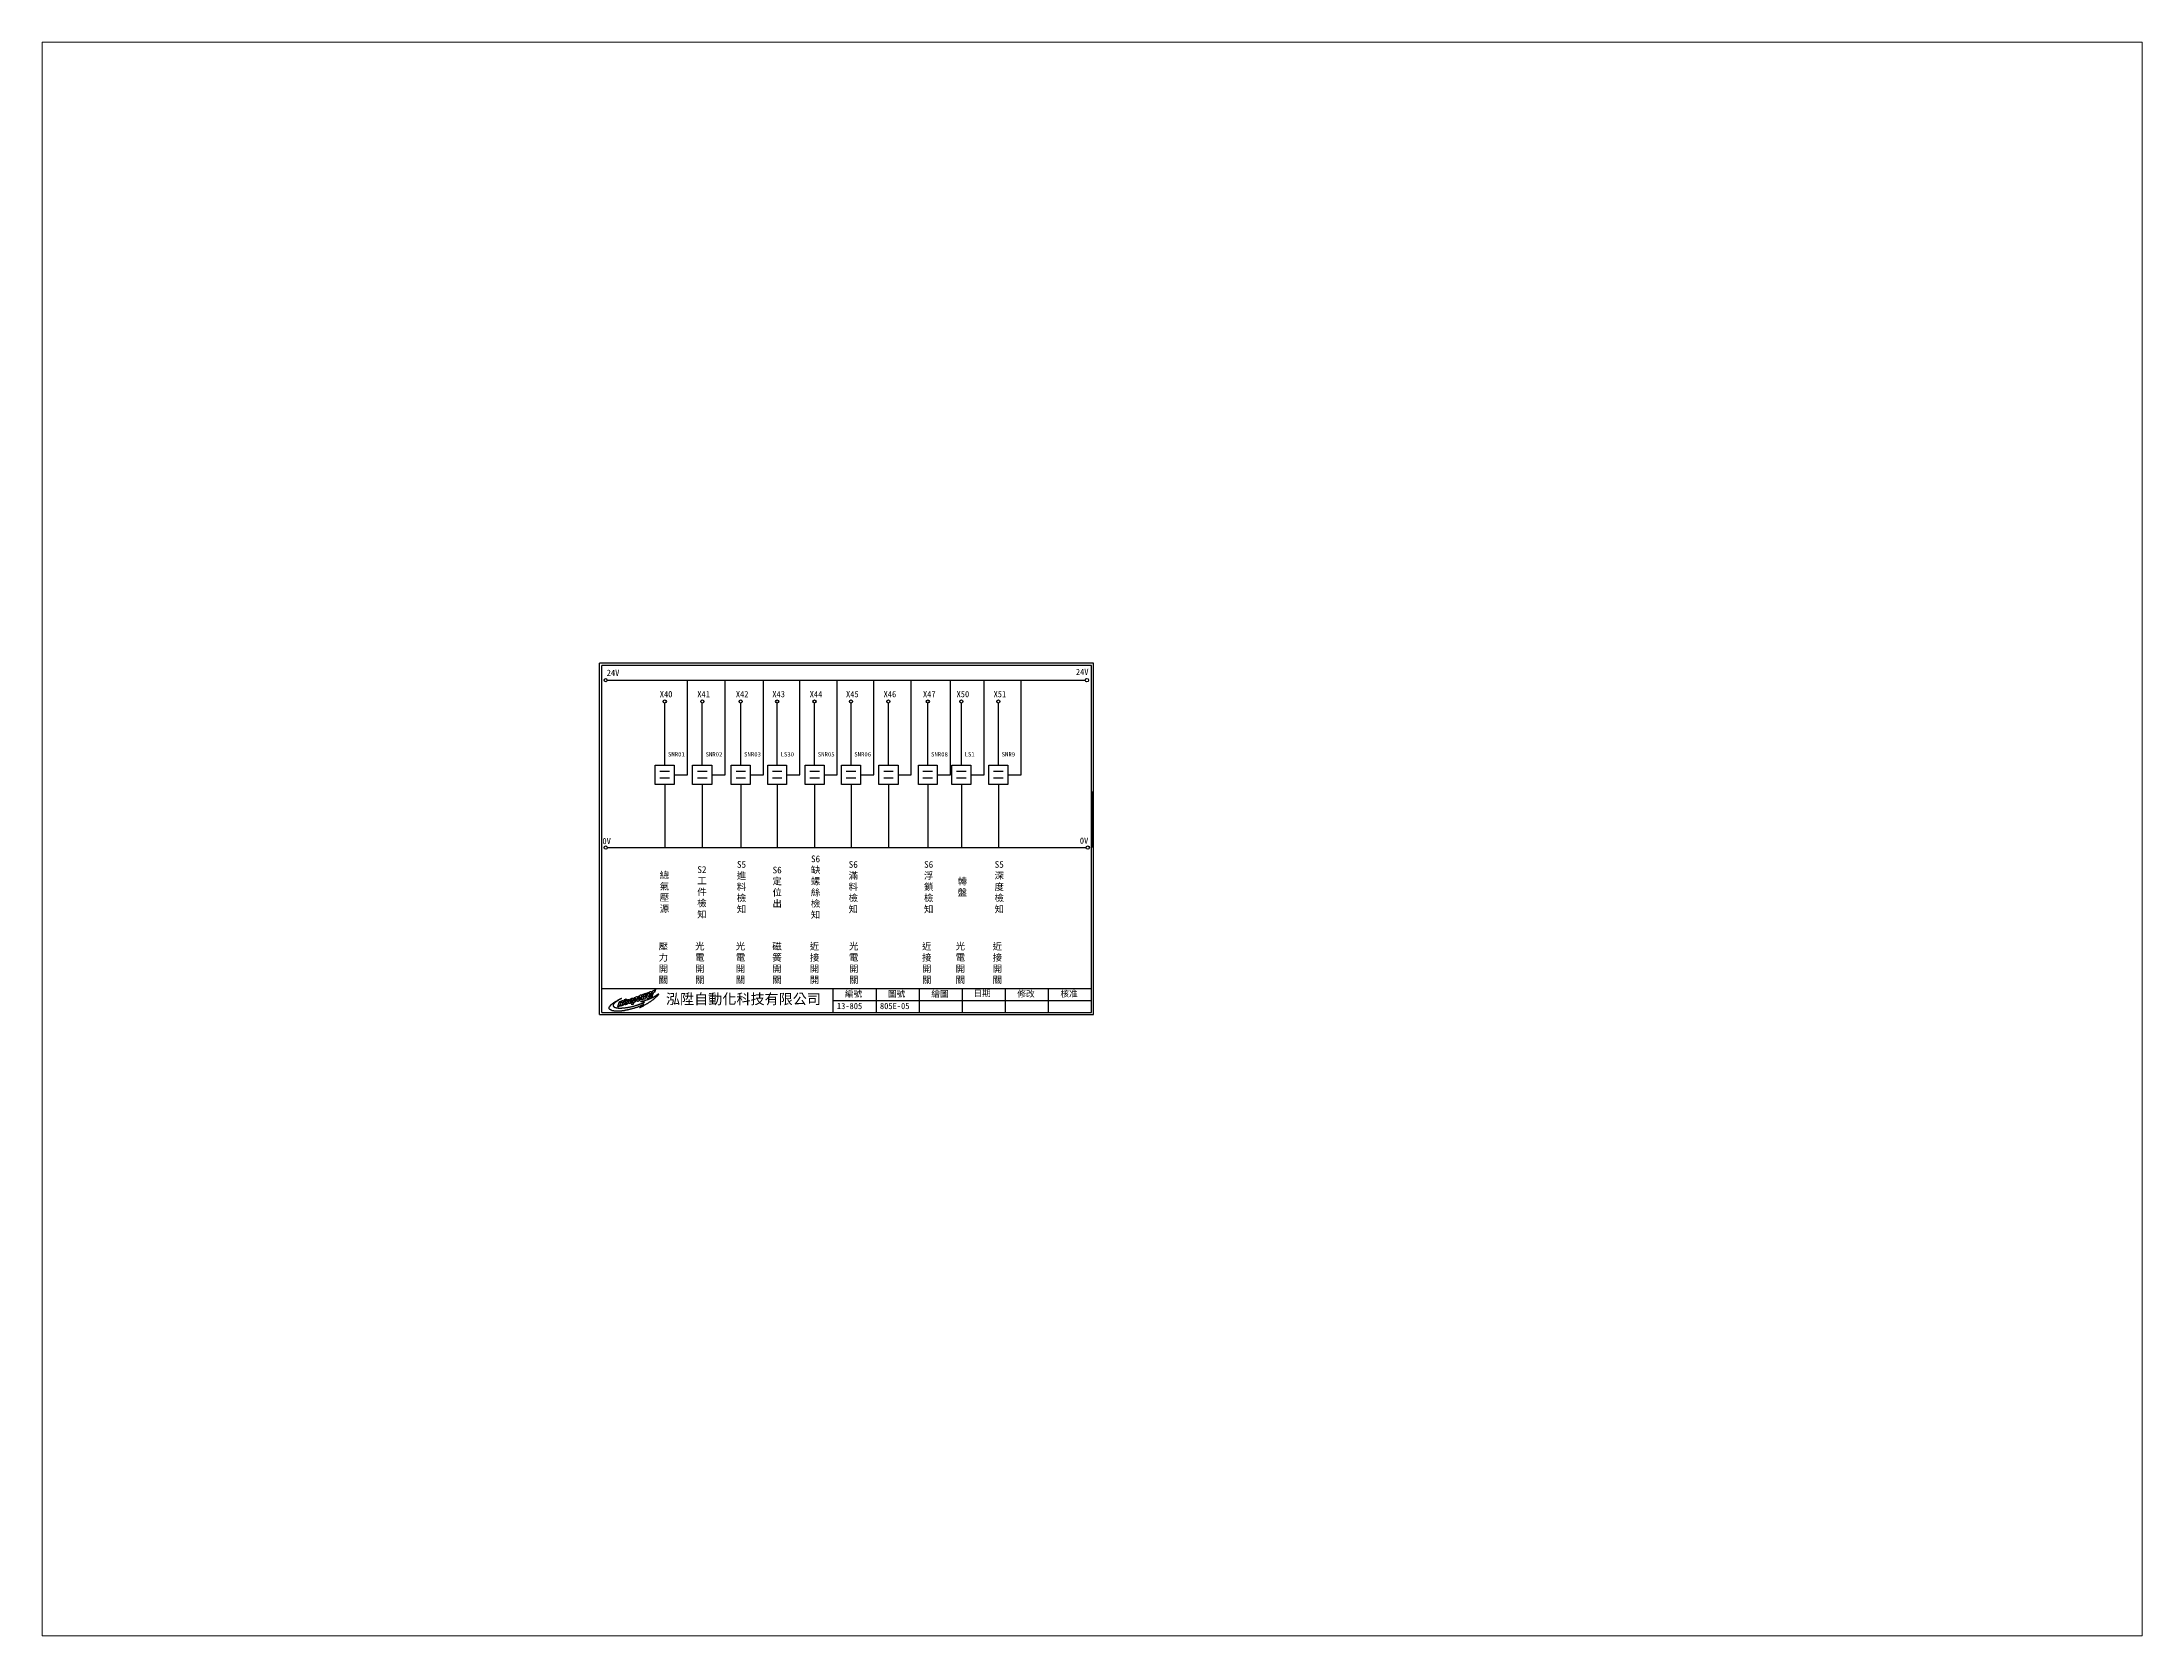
# Paper-space layout '配置1' of a CAD drawing. Extents: x 26 to 231, y 20 to 176.
# The model-space entities are those that its viewports show. They can reach past a viewport. Long polylines and large blocks are cut down to what shows.
import ezdxf

# ---------------------------------------------------------------- set-up
doc = ezdxf.new("R2010")
doc.units = 0
doc.layers.get('0').update_dxf_attribs({"linetype": 'CONTINUOUS'})
for name, color, linetype in [('圖框層', 7, 'CONTINUOUS'), ('標尺寸層', 3, 'CONTINUOUS'), ('輪廓線層', 7, 'CONTINUOUS')]:
    doc.layers.add(name, color=color, linetype=linetype)
doc.styles.add('CNS', font='romanc.shx', dxfattribs={"bigfont": 'chineset.shx'})
doc.styles.add('STSL', font='kaiu.ttf')

psp = doc.layouts.new('配置1')

msp = doc.modelspace()

# ---------------------------------------------------------------- texts
at = {"layer": '圖框層', "color": 4, "style": 'STSL'}
for s, height, p in [('24V', 3.6, (329.5, 199.7)), ('24V', 3.6, (602, 200.2)), ('X40', 3.6, (360.3, 187.3)), ('X41', 3.6, (382.1, 187.3)), ('X42', 3.6, (404.5, 187.3)), ('X43', 3.6, (425.7, 187.3)), ('X44', 3.6, (447.4, 187.3)), ('X45', 3.6, (468.5, 187.3)), ('X46', 3.6, (490.3, 187.3)), ('X47', 3.6, (513.2, 187.3)), ('X50', 3.6, (532.7, 187.3)), ('X51', 3.6, (554.2, 187.3)), ('SNR01', 2.5, (365.1, 152.9)), ('SNR02', 2.5, (386.9, 152.9)), ('SNR03', 2.5, (409.3, 152.9)), ('LS30', 2.5, (430.5, 152.9)), ('SNR05', 2.5, (452.1, 152.9)), ('SNR06', 2.5, (473.3, 152.9)), ('SNR08', 2.5, (517.9, 152.9)), ('LS1', 2.5, (537.4, 152.9)), ('SNR9', 2.5, (558.9, 152.9)), ('0V', 3.6, (327, 102)), ('0V', 3.6, (604.3, 102.2)), ('泓陞自動化科技有限公司', 6, (363.9, 9.1)), ('編號', 3.6, (467.8, 13.3)), ('圖號', 3.6, (492.8, 13.3)), ('繪圖', 3.6, (518, 13.3)), ('日期', 3.6, (542.5, 13.6)), ('修改', 3.6, (568, 13.3)), ('核准', 3.6, (593, 13.3)), ('13-805', 3.6, (463.2, 6.2)), ('805E-05', 3.6, (488.2, 6.2))]:
    msp.add_text(s, height=height, dxfattribs=at).set_placement(p)
at = {"layer": '標尺寸層', "color": 7, "char_height": 3.9, "width": 4.961, "attachment_point": 5, "style": 'CNS'}
for s, insert in [('{\\fDFKai-SB|b0|i0|c136|p65;總氣壓源}', (363, 74)), ('{\\fDFKai-SB|b0|i0|c136|p65;S2\\P工件檢知}', (384.8, 74)), ('{\\fDFKai-SB|b0|i0|c136|p65;S5進料檢知}', (407.8, 77)), ('{\\fDFKai-SB|b0|i0|c136|p65;S6定位出}', (428.5, 77)), ('{\\fDFKai-SB|b0|i0|c136|p65;S6缺螺絲檢知}', (450.8, 77)), ('{\\fDFKai-SB|b0|i0|c136|p65;S6滿料檢知}', (472.7, 77)), ('{\\fDFKai-SB|b0|i0|c136|p65;S6浮鎖檢知}', (516.5, 77)), ('{\\fDFKai-SB|b0|i0|c136|p65;S5深度檢知}', (557.5, 77)), ('{\\fDFKai-SB|b0|i0|c136|p65;轉盤}', (536, 77)), ('{\\fDFKai-SB|b0|i0|c136|p65;壓力開關}', (362.4, 32.7)), ('{\\fDFKai-SB|b0|i0|c136|p65;光電開關}', (383.6, 32.7)), ('{\\fDFKai-SB|b0|i0|c136|p65;光電開關}', (407.2, 32.7)), ('{\\fDFKai-SB|b0|i0|c136|p65;磁簧開關}', (428.4, 32.7)), ('{\\fDFKai-SB|b0|i0|c136|p65;近接開開}', (450.2, 32.7)), ('{\\fDFKai-SB|b0|i0|c136|p65;光電開關}', (473, 32.7)), ('{\\fDFKai-SB|b0|i0|c136|p65;近接開關}', (515.4, 32.7)), ('{\\fDFKai-SB|b0|i0|c136|p65;光電開關}', (534.9, 32.7)), ('{\\fDFKai-SB|b0|i0|c136|p65;近接開關}', (556.4, 32.7))]:
    msp.add_mtext(s, dxfattribs=dict(at, insert=insert))

# ---------------------------------------------------------------- linework, layer by layer
for p, q in [((376.4, 142.3), (376.4, 197.2)), ((398.2, 142.3), (398.2, 197.2)), ((420.5, 142.3), (420.5, 197.2)), ((441.7, 142.3), (441.7, 197.2)), ((463.4, 142.3), (463.4, 197.2)), ((484.6, 142.3), (484.6, 197.2)), ((506.4, 142.3), (506.4, 197.2)), ((529.2, 142.3), (529.2, 197.2)), ((548.7, 142.3), (548.7, 197.2)), ((570.2, 142.3), (570.2, 197.2)), ((363.2, 147.9), (363.2, 183.9)), ((385, 147.9), (385, 183.9)), ((407.3, 147.9), (407.3, 183.9)), ((428.5, 147.9), (428.5, 183.9)), ((450.2, 147.9), (450.2, 183.9)), ((471.4, 147.9), (471.4, 183.9)), ((493.1, 147.9), (493.1, 183.9)), ((516, 147.9), (516, 183.9)), ((535.5, 147.9), (535.5, 183.9)), ((557, 147.9), (557, 183.9)), ((363.2, 136.7), (363.2, 100)), ((368.7, 142.3), (376.4, 142.3)), ((385, 136.7), (385, 100)), ((390.5, 142.3), (398.2, 142.3)), ((407.3, 136.7), (407.3, 100)), ((412.8, 142.3), (420.5, 142.3)), ((428.5, 136.7), (428.5, 100)), ((434, 142.3), (441.7, 142.3)), ((450.2, 136.7), (450.2, 100)), ((455.7, 142.3), (463.4, 142.3)), ((471.4, 136.7), (471.4, 100)), ((476.9, 142.3), (484.6, 142.3)), ((493.1, 136.7), (493.1, 100)), ((498.7, 142.3), (506.4, 142.3)), ((516, 136.7), (516, 100)), ((521.5, 142.3), (529.2, 142.3)), ((535.5, 136.7), (535.5, 100)), ((541, 142.3), (548.7, 142.3)), ((557, 136.7), (557, 100)), ((562.5, 142.3), (570.2, 142.3))]:
    msp.add_line(p, q)
for points in [[(357.7, 147.9), (368.7, 147.9), (368.7, 136.7), (357.7, 136.7)], [(379.4, 147.9), (390.5, 147.9), (390.5, 136.7), (379.4, 136.7)], [(401.8, 147.9), (412.8, 147.9), (412.8, 136.7), (401.8, 136.7)], [(423, 147.9), (434, 147.9), (434, 136.7), (423, 136.7)], [(444.7, 147.9), (455.7, 147.9), (455.7, 136.7), (444.7, 136.7)], [(465.8, 147.9), (476.9, 147.9), (476.9, 136.7), (465.8, 136.7)], [(487.6, 147.9), (498.7, 147.9), (498.7, 136.7), (487.6, 136.7)], [(510.5, 147.9), (521.5, 147.9), (521.5, 136.7), (510.5, 136.7)], [(530, 147.9), (541, 147.9), (541, 136.7), (530, 136.7)], [(551.5, 147.9), (562.5, 147.9), (562.5, 136.7), (551.5, 136.7)]]:
    msp.add_lwpolyline(points, close=True)
for centre in [(608.4, 197.2), (608.9, 100)]:
    msp.add_circle(centre, 1)
at = {"layer": '圖框層', "color": 7}
for p, q in [((612.3, 207), (325.3, 207)), ((325.3, 3), (325.3, 207)), ((611.1, 205.7), (326.6, 205.7)), ((326.6, 4.2), (326.6, 205.7)), ((611.1, 4.2), (611.1, 205.7)), ((612.3, 3), (612.3, 207)), ((326.6, 18.2), (611.1, 18.2)), ((461.1, 4.2), (461.1, 18.2)), ((486.1, 4.2), (486.1, 18.2)), ((511.1, 4.2), (511.1, 18.2)), ((536.1, 4.2), (536.1, 18.2)), ((561.1, 4.2), (561.1, 18.2)), ((586.1, 4.2), (586.1, 18.2)), ((325.3, 3), (612.3, 3)), ((326.6, 4.2), (611.1, 4.2)), ((461.1, 11.2), (611.1, 11.2))]:
    msp.add_line(p, q, dxfattribs=at)
at = {"layer": '標尺寸層', "color": 7}
for p, q in [((329.8, 197.2), (607.4, 197.2)), ((360.4, 144.3), (366, 144.3)), ((360.4, 140.4), (366, 140.4)), ((382.2, 144.3), (387.8, 144.3)), ((382.2, 140.4), (387.8, 140.4)), ((404.6, 144.3), (410.1, 144.3)), ((404.6, 140.4), (410.1, 140.4)), ((425.7, 144.3), (431.3, 144.3)), ((425.7, 140.4), (431.3, 140.4)), ((447.4, 144.3), (453, 144.3)), ((447.4, 140.4), (453, 140.4)), ((468.6, 144.3), (474.2, 144.3)), ((468.6, 140.4), (474.2, 140.4)), ((490.4, 144.3), (495.9, 144.3)), ((490.4, 140.4), (495.9, 140.4)), ((513.2, 144.3), (518.8, 144.3)), ((513.2, 140.4), (518.8, 140.4)), ((532.7, 144.3), (538.3, 144.3)), ((532.7, 140.4), (538.3, 140.4)), ((554.2, 144.3), (559.8, 144.3)), ((554.2, 140.4), (559.8, 140.4)), ((611.6, 132.5), (611.6, 100)), ((330.1, 100), (607.9, 100))]:
    msp.add_line(p, q, dxfattribs=at)
for centre in [(328.9, 197.2), (363.2, 184.8), (385, 184.8), (407.3, 184.8), (428.5, 184.8), (450.2, 184.8), (471.4, 184.8), (493.1, 184.8), (516, 184.8), (535.5, 184.8), (557, 184.8), (328.9, 100)]:
    msp.add_circle(centre, 0.92, dxfattribs=at)
at = {"layer": '輪廓線層', "color": 1}
msp.add_lwpolyline([(349.9, 8.4), (349.6, 8.3), (349.4, 8.2), (349.1, 8.1), (348.7, 7.9), (348.4, 7.8), (348.1, 7.7), (347.8, 7.5), (347.5, 7.4), (347.3, 7.3), (347.1, 7.2), (346.8, 7.2), (346.6, 7.1), (346.4, 7), (346.2, 6.9), (346, 6.9), (345.7, 6.8), (345.5, 6.7), (345.2, 6.6), (344.9, 6.6), (344.6, 6.5), (344.3, 6.4), (344, 6.3), (343.7, 6.2), (343.5, 6.2), (343.2, 6.1), (343, 6), (342.8, 6), (342.5, 5.9), (342.3, 5.9), (342.1, 5.8), (341.9, 5.8), (341.7, 5.7), (341.5, 5.7), (341.4, 5.6), (341.2, 5.6), (341, 5.6), (340.8, 5.5), (340.6, 5.5), (340.4, 5.5), (340.3, 5.4), (340.1, 5.4), (339.9, 5.4), (339.7, 5.3), (339.5, 5.3), (339.4, 5.3), (339.2, 5.3), (339, 5.2), (338.8, 5.2), (338.7, 5.2), (338.5, 5.2), (338.4, 5.2), (338.2, 5.2), (338.1, 5.1), (337.9, 5.1), (337.7, 5.1), (337.6, 5.1), (337.4, 5.1), (337.2, 5.1), (337.1, 5.1), (336.9, 5.1), (336.7, 5), (336.5, 5), (336.4, 5), (336.2, 5), (336, 5), (335.9, 5), (335.7, 5), (335.6, 5), (335.4, 5), (335.3, 5), (335.2, 5), (335, 5), (334.9, 5), (334.8, 5), (334.7, 5), (334.6, 5.1), (334.4, 5.1), (334.3, 5.1), (334.2, 5.1), (334.1, 5.1), (334, 5.1), (333.9, 5.1), (333.7, 5.1), (333.6, 5.2), (333.5, 5.2), (333.3, 5.2), (333.2, 5.2), (333.1, 5.2), (332.9, 5.3), (332.8, 5.3), (332.6, 5.3), (332.5, 5.4), (332.4, 5.4), (332.2, 5.5), (332.1, 5.5), (332, 5.6), (331.9, 5.6), (331.8, 5.7), (331.7, 5.7), (331.6, 5.7), (331.5, 5.8), (331.5, 5.8), (331.4, 5.9), (331.4, 5.9), (331.3, 6), (331.3, 6), (331.2, 6.1), (331.2, 6.1), (331.2, 6.1), (331.1, 6.2), (331.1, 6.2), (331.1, 6.2), (331.1, 6.3), (331.1, 6.3), (331, 6.3), (331, 6.4), (331, 6.4), (331, 6.4), (331, 6.5), (331, 6.5), (331, 6.5), (331, 6.6), (331, 6.6), (331, 6.6), (331, 6.7), (331, 6.7), (331, 6.7), (331, 6.8), (331, 6.8), (331, 6.9), (330.9, 6.9), (330.9, 6.9), (330.9, 7), (330.9, 7), (330.9, 7), (330.9, 7.1), (330.9, 7.1), (330.9, 7.2), (331, 7.2), (331, 7.2), (331, 7.3), (331, 7.3), (331, 7.4), (331, 7.4), (331.1, 7.5), (331.1, 7.5), (331.2, 7.6), (331.2, 7.7), (331.2, 7.8), (331.3, 7.8), (331.4, 7.9), (331.4, 8), (331.5, 8.1), (331.6, 8.2), (331.6, 8.3), (331.7, 8.4), (331.8, 8.5), (331.9, 8.6), (332, 8.7), (332.1, 8.8), (332.2, 8.9), (332.3, 9), (332.4, 9.1), (332.6, 9.2), (332.7, 9.3), (332.8, 9.4), (333, 9.5), (333.1, 9.6), (333.2, 9.7), (333.4, 9.8), (333.5, 9.9), (333.6, 10), (333.8, 10.1), (333.9, 10.2), (334, 10.3), (334.2, 10.4), (334.3, 10.4), (334.4, 10.5), (334.5, 10.6), (334.6, 10.7), (334.7, 10.7), (334.9, 10.8), (335, 10.8), (335.1, 10.9), (335.2, 11), (335.3, 11), (335.4, 11.1), (335.5, 11.1), (335.6, 11.2), (335.8, 11.3), (335.9, 11.4), (336.1, 11.5), (336.3, 11.6), (336.5, 11.7), (336.7, 11.8), (336.9, 11.9), (337.1, 12), (337.3, 12.1), (337.4, 12.2), (337.6, 12.2), (337.7, 12.3), (337.8, 12.3), (337.9, 12.4), (337.9, 12.4), (338, 12.4), (338, 12.4), (338, 12.4), (338, 12.3), (337.9, 12.3), (337.9, 12.3), (337.8, 12.2), (337.8, 12.2), (337.7, 12.2), (337.6, 12.1), (337.5, 12.1), (337.4, 12), (337.3, 11.9), (337.2, 11.9), (337.1, 11.8), (336.9, 11.8), (336.8, 11.7), (336.7, 11.6), (336.6, 11.5), (336.4, 11.5), (336.3, 11.4), (336.2, 11.3), (336.1, 11.2), (335.9, 11.2), (335.8, 11.1), (335.7, 11), (335.5, 10.9), (335.4, 10.8), (335.3, 10.7), (335.2, 10.7), (335.1, 10.6), (334.9, 10.5), (334.8, 10.4), (334.7, 10.3), (334.6, 10.3), (334.5, 10.2), (334.4, 10.1), (334.3, 10), (334.2, 9.9), (334.1, 9.8), (334, 9.7), (333.9, 9.6), (333.9, 9.6), (333.8, 9.5), (333.7, 9.4), (333.7, 9.3), (333.6, 9.3), (333.6, 9.2), (333.5, 9.1), (333.5, 9.1), (333.4, 9), (333.4, 8.9), (333.4, 8.9), (333.4, 8.8), (333.3, 8.8), (333.3, 8.7), (333.3, 8.6), (333.3, 8.6), (333.3, 8.5), (333.3, 8.5), (333.3, 8.4), (333.3, 8.4), (333.3, 8.3), (333.3, 8.3), (333.3, 8.2), (333.3, 8.2), (333.3, 8.2), (333.3, 8.1), (333.3, 8.1), (333.3, 8), (333.3, 8), (333.3, 8), (333.4, 7.9), (333.4, 7.9), (333.4, 7.9), (333.4, 7.8), (333.4, 7.8), (333.5, 7.8), (333.5, 7.7), (333.5, 7.7), (333.6, 7.7), (333.6, 7.6), (333.6, 7.6), (333.7, 7.6), (333.7, 7.5), (333.8, 7.5), (333.8, 7.5), (333.9, 7.5), (333.9, 7.4), (334, 7.4), (334, 7.4), (334.1, 7.3), (334.2, 7.3), (334.2, 7.3), (334.3, 7.2), (334.4, 7.2), (334.4, 7.2), (334.5, 7.2), (334.6, 7.1), (334.7, 7.1), (334.7, 7.1), (334.8, 7.1), (334.9, 7), (335, 7), (335, 7), (335.1, 7), (335.2, 7), (335.3, 7), (335.4, 6.9), (335.5, 6.9), (335.6, 6.9), (335.7, 6.9), (335.8, 6.9), (336, 6.9), (336.1, 6.9), (336.2, 6.8), (336.4, 6.8), (336.5, 6.8), (336.6, 6.8), (336.8, 6.8), (336.9, 6.8), (337.1, 6.8), (337.2, 6.8), (337.4, 6.8), (337.6, 6.8), (337.8, 6.8), (338, 6.8), (338.2, 6.8), (338.4, 6.9), (338.5, 6.9), (338.7, 6.9), (338.9, 6.9), (339.1, 6.9), (339.3, 6.9), (339.5, 6.9), (339.6, 7), (339.8, 7), (340, 7), (340.1, 7), (340.3, 7), (340.5, 7.1), (340.6, 7.1), (340.8, 7.1), (341, 7.1), (341.2, 7.2), (341.4, 7.2), (341.6, 7.2), (341.8, 7.2), (342, 7.3), (342.3, 7.3), (342.5, 7.4), (342.8, 7.4), (343.1, 7.5), (343.4, 7.5), (343.7, 7.6), (344, 7.7), (344.2, 7.7), (344.5, 7.8), (344.8, 7.9), (345.1, 8), (345.3, 8), (345.6, 8.1), (345.8, 8.2), (346.1, 8.2), (346.3, 8.3), (346.5, 8.4), (346.7, 8.4), (346.9, 8.5), (347.1, 8.5), (347.3, 8.6), (347.4, 8.6), (347.5, 8.7), (347.7, 8.7), (347.8, 8.8), (347.9, 8.8), (348, 8.8), (348.1, 8.9), (348.2, 8.9), (348.3, 9), (348.5, 9), (348.6, 9.1), (348.8, 9.1), (348.9, 9.2), (349.1, 9.2), (349.3, 9.3), (349.4, 9.4), (349.6, 9.4), (349.8, 9.5), (349.9, 9.6), (350, 9.6), (350.2, 9.6), (350.3, 9.7), (350.4, 9.7), (350.5, 9.8), (350.6, 9.8), (350.7, 9.9), (350.8, 9.9), (350.9, 9.9), (351, 10), (351.1, 10), (351.2, 10.1), (351.3, 10.1), (351.3, 10.1), (351.4, 10.2), (351.4, 10.2), (351.4, 10.2), (351.3, 10.2), (351.3, 10.2), (351.2, 10.2), (351.2, 10.3), (351.1, 10.3), (351, 10.3), (351, 10.3), (350.9, 10.3), (350.8, 10.3), (350.7, 10.3), (350.6, 10.3), (350.5, 10.3), (350.5, 10.3), (350.4, 10.4), (350.3, 10.4), (350.2, 10.4), (350.1, 10.4), (350, 10.4), (349.9, 10.4), (349.8, 10.4), (349.7, 10.4), (349.7, 10.4), (349.6, 10.4), (349.5, 10.5), (349.5, 10.5), (349.4, 10.5), (349.4, 10.5), (349.4, 10.5), (349.4, 10.5), (349.4, 10.5), (349.4, 10.5), (349.4, 10.6), (349.4, 10.6), (349.5, 10.6), (349.6, 10.6), (349.6, 10.6), (349.7, 10.7), (349.8, 10.7), (350, 10.7), (350.1, 10.8), (350.2, 10.8), (350.4, 10.8), (350.5, 10.9), (350.7, 10.9), (350.9, 11), (351, 11), (351.2, 11.1), (351.4, 11.1), (351.6, 11.2), (351.8, 11.2), (351.9, 11.3), (352.1, 11.4), (352.3, 11.4), (352.5, 11.5), (352.7, 11.5), (352.9, 11.6), (353.1, 11.7), (353.3, 11.7), (353.5, 11.8), (353.7, 11.9), (353.9, 12), (354.1, 12), (354.4, 12.1), (354.6, 12.3), (354.9, 12.4), (355.1, 12.5), (355.4, 12.6), (355.6, 12.7), (355.9, 12.8), (356.1, 12.9), (356.4, 13.1), (356.6, 13.2), (356.8, 13.3), (357, 13.4), (357.1, 13.5), (357.3, 13.6), (357.5, 13.7), (357.6, 13.8), (357.8, 13.9), (358, 14), (358.1, 14.1), (358.3, 14.2), (358.5, 14.3), (358.6, 14.4), (358.8, 14.5), (358.9, 14.6), (359, 14.7), (359.2, 14.8), (359.3, 14.9), (359.4, 15), (359.5, 15), (359.6, 15.1), (359.6, 15.1), (359.7, 15.1), (359.7, 15.1), (359.7, 15.1), (359.7, 15.1), (359.7, 15), (359.6, 14.9), (359.6, 14.9), (359.5, 14.8), (359.5, 14.7), (359.4, 14.6), (359.4, 14.6), (359.3, 14.5), (359.3, 14.4), (359.2, 14.4), (359.2, 14.3), (359.1, 14.2), (359.1, 14.2), (359, 14.1), (358.9, 14), (358.9, 13.9), (358.8, 13.9), (358.7, 13.8), (358.6, 13.7), (358.6, 13.6), (358.5, 13.5), (358.4, 13.4), (358.2, 13.3), (358.1, 13.2), (358, 13), (357.9, 12.9), (357.7, 12.8), (357.6, 12.7), (357.4, 12.5), (357.3, 12.4), (357.1, 12.2), (356.9, 12.1), (356.8, 12), (356.6, 11.8), (356.4, 11.7), (356.2, 11.5), (356, 11.3), (355.7, 11.2), (355.5, 11), (355.3, 10.9), (355, 10.7), (354.8, 10.5), (354.5, 10.3), (354.2, 10.2), (354, 10), (353.7, 9.8), (353.5, 9.7), (353.2, 9.5), (352.9, 9.3), (352.7, 9.2), (352.4, 9), (352.2, 8.9), (351.9, 8.7), (351.6, 8.6), (351.4, 8.4), (351.1, 8.3), (350.8, 8.1), (350.6, 8), (350.4, 7.8), (350.1, 7.7), (349.9, 7.6), (349.7, 7.5), (349.6, 7.4), (349.4, 7.3), (349.3, 7.3), (349.2, 7.2), (349, 7.1), (348.9, 7.1), (348.8, 7), (348.8, 7), (348.7, 7), (348.6, 6.9), (348.6, 6.9), (348.5, 6.9), (348.5, 6.9), (348.5, 6.9), (348.5, 6.9), (348.5, 6.9), (348.5, 7), (348.6, 7), (348.7, 7.1), (348.8, 7.2), (348.9, 7.2), (349, 7.3), (349.1, 7.4), (349.3, 7.5), (349.4, 7.7), (349.6, 7.8), (349.7, 7.9), (349.9, 8), (350.1, 8.1), (350.2, 8.3), (350.4, 8.4), (350.5, 8.5), (350.6, 8.6), (350.8, 8.7), (350.9, 8.7), (350.9, 8.8), (351, 8.9), (351, 8.9), (351, 8.9), (351, 8.9), (350.9, 8.9), (350.8, 8.8), (350.7, 8.8), (350.6, 8.7), (350.4, 8.6), (350.2, 8.5)], close=True, dxfattribs=at)
at = {"layer": '輪廓線層', "color": 116}
for points in [[(343.1, 10.4), (343.1, 10.3), (343.1, 10.3), (343.1, 10.3), (343.1, 10.3), (343.1, 10.3), (343.1, 10.3), (343.1, 10.3), (343.1, 10.2), (343.1, 10.2), (343.1, 10.2), (343.1, 10.2), (343.2, 10.2), (343.2, 10.2), (343.2, 10.2), (343.2, 10.2), (343.2, 10.2), (343.2, 10.2), (343.3, 10.2), (343.3, 10.2), (343.3, 10.2), (343.3, 10.2), (343.3, 10.2), (343.4, 10.2), (343.4, 10.2), (343.4, 10.3), (343.4, 10.3), (343.5, 10.3), (343.5, 10.3), (343.5, 10.3), (343.5, 10.3), (343.5, 10.3), (343.5, 10.3), (343.6, 10.4), (343.6, 10.4), (343.6, 10.4), (343.6, 10.4), (343.6, 10.4), (343.6, 10.4), (343.6, 10.5), (343.7, 10.5), (343.7, 10.5), (343.7, 10.5), (343.7, 10.5), (343.7, 10.5), (343.7, 10.5), (343.7, 10.5), (343.8, 10.5), (343.8, 10.5), (343.9, 10.6), (343.9, 10.6), (344, 10.6), (344, 10.6), (344.1, 10.6), (344.2, 10.6), (344.2, 10.6), (344.3, 10.6), (344.3, 10.6), (344.3, 10.6), (344.3, 10.6), (344.3, 10.6), (344.3, 10.6), (344.3, 10.6), (344.3, 10.5), (344.3, 10.5), (344.3, 10.5), (344.3, 10.5), (344.2, 10.4), (344.2, 10.4), (344.2, 10.4), (344.2, 10.4), (344.2, 10.3), (344.2, 10.3), (344.1, 10.3), (344.1, 10.3), (344.1, 10.2), (344.1, 10.2), (344.1, 10.2), (344, 10.2), (344, 10.1), (344, 10.1), (344, 10.1), (344, 10), (343.9, 10), (343.9, 10), (343.9, 10), (343.8, 9.9), (343.8, 9.9), (343.8, 9.9), (343.8, 9.8), (343.7, 9.8), (343.7, 9.8), (343.7, 9.8), (343.6, 9.7), (343.6, 9.7), (343.5, 9.7), (343.5, 9.7), (343.5, 9.6), (343.4, 9.6), (343.4, 9.6), (343.3, 9.6), (343.3, 9.5), (343.3, 9.5), (343.2, 9.5), (343.2, 9.5), (343.1, 9.4), (343.1, 9.4), (343.1, 9.4), (343, 9.4), (343, 9.4), (343, 9.4), (342.9, 9.4), (342.9, 9.4), (342.9, 9.4), (342.9, 9.4), (342.8, 9.4), (342.8, 9.4), (342.8, 9.4), (342.7, 9.4), (342.7, 9.4), (342.7, 9.4), (342.6, 9.4), (342.6, 9.4), (342.6, 9.4), (342.5, 9.4), (342.5, 9.4), (342.5, 9.4), (342.5, 9.4), (342.4, 9.5), (342.4, 9.5), (342.4, 9.5), (342.4, 9.5), (342.4, 9.5), (342.3, 9.6), (342.3, 9.6), (342.3, 9.6), (342.3, 9.6), (342.3, 9.7), (342.3, 9.7), (342.3, 9.7), (342.3, 9.7), (342.3, 9.8), (342.3, 9.8), (342.3, 9.8), (342.3, 9.9), (342.3, 9.9), (342.3, 10), (342.3, 10), (342.3, 10), (342.3, 10.1), (342.3, 10.1), (342.3, 10.2), (342.3, 10.2), (342.3, 10.3), (342.3, 10.3), (342.3, 10.3), (342.3, 10.4), (342.4, 10.4), (342.4, 10.5), (342.4, 10.5), (342.4, 10.6), (342.4, 10.6), (342.4, 10.6), (342.4, 10.7), (342.5, 10.7), (342.5, 10.8), (342.5, 10.8), (342.5, 10.9), (342.5, 10.9), (342.6, 10.9), (342.6, 11), (342.6, 11), (342.6, 11.1), (342.6, 11.1), (342.7, 11.2), (342.7, 11.2), (342.7, 11.3), (342.8, 11.3), (342.8, 11.4), (342.8, 11.4), (342.8, 11.5), (342.9, 11.5), (342.9, 11.6), (343, 11.6), (343, 11.7), (343, 11.7), (343.1, 11.8), (343.2, 11.8), (343.2, 11.9), (343.3, 12), (343.3, 12), (343.4, 12.1), (343.5, 12.2), (343.5, 12.2), (343.6, 12.3), (343.6, 12.3), (343.7, 12.3), (343.7, 12.4), (343.8, 12.4), (343.8, 12.4), (343.9, 12.4), (343.9, 12.5), (344, 12.5), (344, 12.5), (344, 12.5), (344.1, 12.5), (344.1, 12.5), (344.2, 12.6), (344.2, 12.6), (344.2, 12.6), (344.3, 12.6), (344.3, 12.6), (344.3, 12.6), (344.3, 12.6), (344.4, 12.6), (344.4, 12.6), (344.4, 12.6), (344.5, 12.6), (344.5, 12.6), (344.5, 12.6), (344.5, 12.6), (344.6, 12.5), (344.6, 12.5), (344.6, 12.5), (344.6, 12.5), (344.6, 12.5), (344.6, 12.5), (344.7, 12.5), (344.7, 12.5), (344.7, 12.5), (344.7, 12.5), (344.7, 12.4), (344.7, 12.4), (344.7, 12.4), (344.7, 12.4), (344.8, 12.3), (344.8, 12.3), (344.8, 12.3), (344.8, 12.3), (344.8, 12.2), (344.8, 12.2), (344.8, 12.2), (344.8, 12.1), (344.8, 12.1), (344.8, 12.1), (344.8, 12.1), (344.8, 12), (344.8, 12), (344.8, 11.9), (344.8, 11.9), (344.8, 11.9), (344.8, 11.8), (344.8, 11.8), (344.8, 11.7), (344.7, 11.7), (344.7, 11.7), (344.7, 11.6), (344.7, 11.6), (344.7, 11.5), (344.7, 11.5), (344.7, 11.5), (344.7, 11.4), (344.7, 11.4), (344.7, 11.3), (344.7, 11.3), (344.7, 11.3), (344.6, 11.2), (344.6, 11.2), (344.6, 11.2), (344.6, 11.1), (344.6, 11.1), (344.5, 11.1), (344.5, 11.1), (344.5, 11), (344.4, 11), (344.4, 11), (344.3, 11), (344.3, 10.9), (344.2, 10.9), (344.1, 10.9), (344.1, 10.9), (344, 10.9), (344, 10.8), (343.9, 10.8), (343.8, 10.8), (343.8, 10.8), (343.7, 10.8), (343.7, 10.7), (343.6, 10.7), (343.6, 10.7), (343.5, 10.7), (343.5, 10.7), (343.4, 10.7), (343.4, 10.7), (343.3, 10.6), (343.3, 10.6), (343.3, 10.6), (343.2, 10.6), (343.2, 10.6), (343.2, 10.6), (343.2, 10.6), (343.2, 10.6), (343.1, 10.6), (343.1, 10.5), (343.1, 10.5), (343.1, 10.5), (343.1, 10.5), (343.1, 10.5), (343.1, 10.4), (343.1, 10.4), (343.1, 10.4), (343.1, 10.4)], [(346.6, 11.1), (346.4, 10.8), (346.1, 10.4), (345.8, 10.2), (345.7, 10.2), (345.5, 10.1), (345.4, 10.2), (345.3, 10.2), (345.3, 10.3), (345.3, 10.4), (345.2, 10.2), (345.2, 10), (345.1, 9.8), (345, 9.4), (344.9, 9.1), (344.8, 9), (344.8, 8.9), (344.5, 8.8), (344, 8.7), (344.1, 9), (344.2, 9.4), (344.3, 9.6), (344.4, 10), (344.6, 10.5), (344.7, 10.9), (345, 11.6), (345.2, 12.3), (345.4, 12.9), (346.2, 13.2), (346.2, 13), (346.3, 13.2), (346.6, 13.4), (346.9, 13.6), (347.1, 13.6), (347.2, 13.5), (347.3, 13.4), (347.3, 13.2), (347.3, 12.9), (347.3, 12.7), (347.2, 12.4), (347.1, 12.1), (347, 11.9), (346.8, 11.5)], [(346.2, 12.5), (346.3, 12.5), (346.3, 12.5), (346.3, 12.4), (346.3, 12.4), (346.3, 12.4), (346.3, 12.4), (346.3, 12.4), (346.3, 12.4), (346.3, 12.4), (346.3, 12.4), (346.3, 12.4), (346.3, 12.4), (346.3, 12.3), (346.3, 12.3), (346.3, 12.3), (346.3, 12.3), (346.3, 12.3), (346.3, 12.2), (346.3, 12.2), (346.3, 12.2), (346.3, 12.2), (346.3, 12.2), (346.3, 12.1), (346.3, 12.1), (346.3, 12.1), (346.3, 12), (346.3, 12), (346.3, 12), (346.3, 12), (346.3, 11.9), (346.3, 11.9), (346.3, 11.9), (346.3, 11.8), (346.2, 11.8), (346.2, 11.8), (346.2, 11.7), (346.2, 11.7), (346.2, 11.7), (346.2, 11.6), (346.1, 11.6), (346.1, 11.6), (346.1, 11.5), (346.1, 11.5), (346.1, 11.5), (346.1, 11.5), (346.1, 11.4), (346, 11.4), (346, 11.4), (346, 11.4), (346, 11.3), (346, 11.3), (346, 11.3), (346, 11.3), (345.9, 11.3), (345.9, 11.2), (345.9, 11.2), (345.9, 11.2), (345.9, 11.2), (345.9, 11.2), (345.9, 11.2), (345.8, 11.2), (345.8, 11.1), (345.8, 11.1), (345.8, 11.1), (345.8, 11.1), (345.8, 11.1), (345.8, 11.1), (345.8, 11.1), (345.7, 11.1), (345.7, 11.1), (345.7, 11.1), (345.7, 11.1), (345.7, 11.1), (345.7, 11.1), (345.7, 11.1), (345.6, 11.1), (345.6, 11.1), (345.6, 11.1), (345.6, 11.2), (345.6, 11.2), (345.6, 11.2), (345.6, 11.2), (345.6, 11.2), (345.6, 11.2), (345.6, 11.3), (345.6, 11.3), (345.6, 11.3), (345.6, 11.3), (345.6, 11.4), (345.6, 11.4), (345.6, 11.4), (345.6, 11.4), (345.6, 11.5), (345.7, 11.5), (345.7, 11.5), (345.7, 11.5), (345.7, 11.6), (345.7, 11.6), (345.7, 11.6), (345.7, 11.7), (345.7, 11.7), (345.7, 11.7), (345.7, 11.7), (345.7, 11.8), (345.8, 11.8), (345.8, 11.8), (345.8, 11.9), (345.8, 11.9), (345.8, 11.9), (345.8, 11.9), (345.8, 12), (345.8, 12), (345.9, 12), (345.9, 12.1), (345.9, 12.1), (345.9, 12.1), (345.9, 12.2), (345.9, 12.2), (346, 12.2), (346, 12.2), (346, 12.3), (346, 12.3), (346, 12.3), (346, 12.3), (346.1, 12.3), (346.1, 12.4), (346.1, 12.4), (346.1, 12.4), (346.1, 12.4), (346.1, 12.4), (346.2, 12.4), (346.2, 12.4), (346.2, 12.4), (346.2, 12.4), (346.2, 12.5)], [(347.6, 10.7), (347.5, 10.7), (347.5, 10.7), (347.5, 10.7), (347.4, 10.7), (347.4, 10.8), (347.4, 10.8), (347.4, 10.8), (347.3, 10.8), (347.3, 10.8), (347.3, 10.8), (347.3, 10.8), (347.3, 10.9), (347.2, 10.9), (347.2, 10.9), (347.2, 10.9), (347.2, 10.9), (347.2, 11), (347.2, 11), (347.1, 11), (347.1, 11), (347.1, 11.1), (347.1, 11.1), (347.1, 11.1), (347.1, 11.2), (347.1, 11.2), (347.1, 11.2), (347.1, 11.2), (347.1, 11.3), (347.1, 11.3), (347.1, 11.3), (347.1, 11.4), (347.1, 11.4), (347.1, 11.5), (347.1, 11.5), (347.1, 11.5), (347.1, 11.6), (347.1, 11.6), (347.1, 11.7), (347.2, 11.7), (347.2, 11.7), (347.2, 11.8), (347.2, 11.8), (347.2, 11.9), (347.2, 11.9), (347.2, 11.9), (347.2, 12), (347.2, 12), (347.3, 12.1), (347.3, 12.1), (347.3, 12.1), (347.3, 12.2), (347.3, 12.2), (347.3, 12.2), (347.3, 12.3), (347.4, 12.3), (347.4, 12.4), (347.4, 12.4), (347.4, 12.5), (347.4, 12.5), (347.5, 12.6), (347.5, 12.6), (347.5, 12.7), (347.5, 12.8), (347.6, 12.8), (347.6, 12.9), (347.6, 13), (347.7, 13.1), (347.7, 13.1), (347.8, 13.2), (347.8, 13.3), (347.9, 13.4), (347.9, 13.4), (348, 13.5), (348, 13.6), (348.1, 13.6), (348.1, 13.7), (348.2, 13.7), (348.2, 13.8), (348.3, 13.8), (348.3, 13.9), (348.3, 13.9), (348.4, 14), (348.4, 14), (348.5, 14), (348.5, 14), (348.5, 14.1), (348.6, 14.1), (348.6, 14.1), (348.7, 14.2), (348.7, 14.2), (348.7, 14.2), (348.8, 14.2), (348.8, 14.2), (348.9, 14.3), (348.9, 14.3), (348.9, 14.3), (349, 14.3), (349, 14.3), (349, 14.3), (349, 14.3), (349.1, 14.4), (349.1, 14.4), (349.1, 14.4), (349.1, 14.4), (349.2, 14.4), (349.2, 14.4), (349.2, 14.4), (349.2, 14.4), (349.3, 14.4), (349.3, 14.4), (349.3, 14.4), (349.3, 14.4), (349.4, 14.4), (349.4, 14.4), (349.4, 14.4), (349.4, 14.4), (349.5, 14.4), (349.5, 14.4), (349.5, 14.4), (349.5, 14.4), (349.6, 14.3), (349.6, 14.3), (349.6, 14.3), (349.6, 14.3), (349.6, 14.2), (349.7, 14.2), (349.7, 14.2), (349.7, 14.1), (349.7, 14.1), (349.7, 14.1), (349.7, 14), (349.7, 14), (349.7, 13.9), (349.7, 13.9), (349.7, 13.8), (349.7, 13.7), (349.7, 13.7), (349.7, 13.6), (349.7, 13.6), (349.7, 13.5), (349.7, 13.4), (349.7, 13.4), (349.7, 13.3), (349.7, 13.3), (349.6, 13.2), (349.6, 13.1), (349.6, 13.1), (349.6, 13), (349.5, 13), (349.5, 12.9), (349.5, 12.9), (349.5, 12.8), (349.4, 12.8), (349.4, 12.7), (349.4, 12.7), (349.4, 12.6), (349.3, 12.6), (349.3, 12.5), (349.3, 12.4), (349.3, 12.4), (349.2, 12.3), (349.2, 12.2), (349.2, 12.2), (349.1, 12.1), (349.1, 12), (349.1, 12), (349, 11.9), (349, 11.8), (348.9, 11.7), (348.9, 11.7), (348.8, 11.6), (348.8, 11.5), (348.7, 11.5), (348.7, 11.4), (348.6, 11.3), (348.6, 11.3), (348.5, 11.2), (348.5, 11.2), (348.4, 11.1), (348.3, 11.1), (348.3, 11.1), (348.2, 11), (348.2, 11), (348.2, 11), (348.1, 10.9), (348.1, 10.9), (348, 10.9), (348, 10.9), (348, 10.8), (347.9, 10.8), (347.9, 10.8), (347.9, 10.8), (347.8, 10.8), (347.8, 10.8), (347.7, 10.8), (347.7, 10.7), (347.7, 10.7), (347.6, 10.7), (347.6, 10.7)], [(348.3, 12.8), (348.3, 12.8), (348.3, 12.9), (348.3, 12.9), (348.4, 12.9), (348.4, 13), (348.4, 13), (348.4, 13.1), (348.4, 13.1), (348.5, 13.1), (348.5, 13.2), (348.5, 13.2), (348.5, 13.2), (348.6, 13.2), (348.6, 13.3), (348.6, 13.3), (348.6, 13.3), (348.7, 13.3), (348.7, 13.3), (348.7, 13.3), (348.7, 13.3), (348.7, 13.3), (348.8, 13.3), (348.8, 13.3), (348.8, 13.3), (348.8, 13.3), (348.8, 13.3), (348.8, 13.3), (348.8, 13.3), (348.8, 13.3), (348.9, 13.2), (348.9, 13.2), (348.9, 13.2), (348.9, 13.2), (348.9, 13.2), (348.9, 13.1), (348.9, 13.1), (348.8, 13.1), (348.8, 13.1), (348.8, 13), (348.8, 13), (348.8, 13), (348.8, 12.9), (348.8, 12.9), (348.8, 12.9), (348.8, 12.8), (348.8, 12.8), (348.8, 12.8), (348.7, 12.7), (348.7, 12.7), (348.7, 12.7), (348.7, 12.6), (348.7, 12.6), (348.7, 12.6), (348.7, 12.5), (348.7, 12.5), (348.7, 12.5), (348.6, 12.5), (348.6, 12.4), (348.6, 12.4), (348.6, 12.4), (348.6, 12.3), (348.6, 12.3), (348.6, 12.3), (348.5, 12.2), (348.5, 12.2), (348.5, 12.2), (348.5, 12.2), (348.5, 12.1), (348.5, 12.1), (348.5, 12.1), (348.5, 12.1), (348.4, 12), (348.4, 12), (348.4, 12), (348.4, 12), (348.4, 12), (348.4, 11.9), (348.4, 11.9), (348.3, 11.9), (348.3, 11.9), (348.3, 11.9), (348.3, 11.9), (348.3, 11.8), (348.3, 11.8), (348.2, 11.8), (348.2, 11.8), (348.2, 11.8), (348.2, 11.8), (348.2, 11.8), (348.2, 11.8), (348.1, 11.8), (348.1, 11.8), (348.1, 11.8), (348.1, 11.8), (348.1, 11.8), (348.1, 11.8), (348, 11.8), (348, 11.8), (348, 11.8), (348, 11.8), (348, 11.8), (348, 11.8), (348, 11.8), (348, 11.9), (348, 11.9), (348, 11.9), (348, 11.9), (348, 11.9), (348, 12), (348, 12), (348, 12), (348, 12), (348, 12.1), (348, 12.1), (348, 12.1), (348, 12.2), (348.1, 12.2), (348.1, 12.2), (348.1, 12.3), (348.1, 12.3), (348.1, 12.3), (348.1, 12.4), (348.1, 12.4), (348.1, 12.4), (348.1, 12.4), (348.1, 12.5), (348.1, 12.5), (348.1, 12.5), (348.1, 12.6), (348.2, 12.6), (348.2, 12.6), (348.2, 12.7), (348.2, 12.7), (348.2, 12.7), (348.3, 12.8)], [(350.4, 11.6), (349.7, 11.4), (350.2, 14.7), (351, 15), (350.6, 13.1), (351.6, 15.2), (352.3, 15.4), (351.8, 13.4), (352.7, 15.6), (353.6, 15.9), (351.7, 12), (350.9, 11.8), (351.3, 13.7)], [(355.3, 14.7), (355.3, 14.7), (355.2, 14.6), (355.2, 14.6), (355.2, 14.6), (355.2, 14.5), (355.2, 14.5), (355.2, 14.5), (355.2, 14.4), (355.2, 14.4), (355.1, 14.4), (355.1, 14.4), (355.1, 14.4), (355.1, 14.3), (355.1, 14.3), (355.1, 14.3), (355, 14.3), (355, 14.3), (355, 14.3), (355, 14.3), (354.9, 14.3), (354.9, 14.3), (354.8, 14.3), (354.8, 14.2), (354.7, 14.2), (354.7, 14.2), (354.6, 14.2), (354.6, 14.2), (354.5, 14.2), (354.4, 14.1), (354.4, 14.1), (354.3, 14.1), (354.2, 14.1), (354.2, 14.1), (354.1, 14.1), (354.1, 14), (354, 14), (354, 14), (353.9, 14), (353.9, 14), (353.9, 14), (353.9, 14), (353.8, 14), (353.8, 14), (353.8, 13.9), (353.8, 13.9), (353.8, 13.9), (353.8, 13.9), (353.7, 13.9), (353.7, 13.9), (353.7, 13.8), (353.7, 13.8), (353.7, 13.8), (353.7, 13.8), (353.7, 13.8), (353.7, 13.7), (353.7, 13.7), (353.7, 13.7), (353.7, 13.7), (353.7, 13.6), (353.7, 13.6), (353.7, 13.6), (353.7, 13.6), (353.7, 13.6), (353.7, 13.5), (353.7, 13.5), (353.7, 13.5), (353.7, 13.5), (353.7, 13.5), (353.7, 13.5), (353.7, 13.5), (353.7, 13.5), (353.8, 13.5), (353.8, 13.5), (353.8, 13.4), (353.8, 13.4), (353.8, 13.4), (353.8, 13.4), (353.9, 13.5), (353.9, 13.5), (353.9, 13.5), (353.9, 13.5), (353.9, 13.5), (354, 13.5), (354, 13.5), (354, 13.5), (354, 13.5), (354, 13.5), (354.1, 13.6), (354.1, 13.6), (354.1, 13.6), (354.1, 13.6), (354.1, 13.6), (354.1, 13.6), (354.2, 13.7), (354.2, 13.7), (354.2, 13.7), (354.2, 13.7), (354.2, 13.7), (354.2, 13.8), (354.2, 13.8), (354.3, 13.8), (354.3, 13.8), (354.3, 13.8), (354.4, 13.8), (354.4, 13.9), (354.5, 13.9), (354.5, 13.9), (354.6, 13.9), (354.7, 13.9), (354.7, 13.9), (354.7, 13.8), (354.8, 13.8), (354.8, 13.7), (354.7, 13.7), (354.7, 13.6), (354.7, 13.5), (354.6, 13.4), (354.6, 13.3), (354.5, 13.2), (354.4, 13.1), (354.4, 13), (354.3, 13), (354.2, 12.9), (354.2, 12.8), (354.1, 12.8), (354.1, 12.7), (354, 12.7), (354, 12.7), (353.9, 12.6), (353.9, 12.6), (353.9, 12.6), (353.8, 12.6), (353.8, 12.5), (353.8, 12.5), (353.7, 12.5), (353.7, 12.5), (353.7, 12.5), (353.6, 12.4), (353.6, 12.4), (353.6, 12.4), (353.6, 12.4), (353.5, 12.4), (353.5, 12.4), (353.5, 12.4), (353.5, 12.4), (353.4, 12.4), (353.4, 12.4), (353.4, 12.4), (353.4, 12.4), (353.3, 12.3), (353.3, 12.3), (353.3, 12.3), (353.3, 12.3), (353.2, 12.4), (353.2, 12.4), (353.2, 12.4), (353.1, 12.4), (353.1, 12.4), (353.1, 12.4), (353.1, 12.4), (353, 12.4), (353, 12.4), (353, 12.4), (353, 12.4), (352.9, 12.5), (352.9, 12.5), (352.9, 12.5), (352.9, 12.5), (352.9, 12.6), (352.9, 12.6), (352.9, 12.6), (352.9, 12.7), (352.8, 12.7), (352.8, 12.7), (352.8, 12.8), (352.8, 12.8), (352.8, 12.9), (352.8, 12.9), (352.8, 13), (352.8, 13), (352.8, 13), (352.8, 13.1), (352.8, 13.1), (352.8, 13.2), (352.8, 13.3), (352.8, 13.3), (352.8, 13.4), (352.9, 13.4), (352.9, 13.5), (352.9, 13.6), (352.9, 13.6), (352.9, 13.7), (353, 13.8), (353, 13.9), (353, 14), (353, 14.1), (353.1, 14.2), (353.1, 14.3), (353.2, 14.4), (353.2, 14.5), (353.2, 14.5), (353.3, 14.6), (353.3, 14.7), (353.4, 14.8), (353.4, 14.9), (353.5, 15), (353.5, 15.1), (353.6, 15.2), (353.7, 15.3), (353.7, 15.4), (353.8, 15.5), (353.8, 15.6), (353.9, 15.6), (354, 15.7), (354, 15.8), (354.1, 15.8), (354.1, 15.9), (354.2, 15.9), (354.2, 16), (354.2, 16), (354.3, 16.1), (354.3, 16.1), (354.3, 16.1), (354.4, 16.2), (354.4, 16.2), (354.5, 16.2), (354.5, 16.2), (354.5, 16.3), (354.6, 16.3), (354.6, 16.3), (354.7, 16.4), (354.7, 16.4), (354.7, 16.4), (354.8, 16.4), (354.8, 16.4), (354.9, 16.5), (354.9, 16.5), (354.9, 16.5), (355, 16.5), (355, 16.5), (355, 16.5), (355.1, 16.5), (355.1, 16.5), (355.1, 16.5), (355.1, 16.5), (355.2, 16.5), (355.2, 16.5), (355.2, 16.5), (355.2, 16.5), (355.3, 16.5), (355.3, 16.5), (355.3, 16.5), (355.3, 16.5), (355.4, 16.5), (355.4, 16.5), (355.4, 16.4), (355.4, 16.4), (355.4, 16.4), (355.4, 16.4), (355.5, 16.4), (355.5, 16.3), (355.5, 16.3), (355.5, 16.3), (355.5, 16.3), (355.5, 16.2), (355.5, 16.2), (355.5, 16.2), (355.5, 16.1), (355.5, 16.1), (355.5, 16.1), (355.5, 16), (355.5, 16), (355.5, 15.9), (355.5, 15.9), (355.5, 15.8), (355.5, 15.8), (355.5, 15.7), (355.5, 15.7), (355.5, 15.6), (355.5, 15.6), (355.5, 15.5), (355.5, 15.5), (355.5, 15.4), (355.5, 15.4), (355.4, 15.3), (355.4, 15.3), (355.4, 15.2), (355.4, 15.2), (355.4, 15.1), (355.4, 15.1), (355.4, 15), (355.3, 14.9), (355.3, 14.9), (355.3, 14.8), (355.3, 14.8)], [(354.6, 14.9), (354.6, 14.9), (354.6, 14.9), (354.5, 14.9), (354.5, 14.9), (354.5, 14.9), (354.5, 14.9), (354.4, 14.9), (354.4, 14.9), (354.4, 14.9), (354.4, 14.8), (354.3, 14.8), (354.3, 14.8), (354.3, 14.8), (354.3, 14.8), (354.2, 14.8), (354.2, 14.8), (354.2, 14.8), (354.2, 14.8), (354.2, 14.8), (354.1, 14.8), (354.1, 14.8), (354.1, 14.8), (354.1, 14.8), (354.1, 14.8), (354.1, 14.9), (354.1, 14.9), (354.1, 14.9), (354.1, 14.9), (354.1, 14.9), (354.1, 15), (354.1, 15), (354.2, 15), (354.2, 15.1), (354.2, 15.1), (354.2, 15.1), (354.2, 15.2), (354.2, 15.2), (354.3, 15.2), (354.3, 15.2), (354.3, 15.3), (354.3, 15.3), (354.3, 15.3), (354.4, 15.3), (354.4, 15.4), (354.4, 15.4), (354.4, 15.4), (354.5, 15.4), (354.5, 15.4), (354.5, 15.4), (354.5, 15.5), (354.5, 15.5), (354.6, 15.5), (354.6, 15.5), (354.6, 15.5), (354.6, 15.5), (354.6, 15.5), (354.6, 15.5), (354.6, 15.5), (354.7, 15.5), (354.7, 15.5), (354.7, 15.4), (354.7, 15.4), (354.7, 15.4), (354.7, 15.4), (354.7, 15.4), (354.7, 15.4), (354.7, 15.4), (354.7, 15.4), (354.7, 15.4), (354.7, 15.3), (354.7, 15.3), (354.7, 15.3), (354.7, 15.3), (354.7, 15.2), (354.7, 15.2), (354.7, 15.2), (354.7, 15.2), (354.7, 15.1), (354.7, 15.1), (354.7, 15.1), (354.7, 15.1), (354.7, 15), (354.7, 15), (354.7, 15), (354.6, 15), (354.6, 15), (354.6, 15)], [(356.5, 15.3), (356.3, 14.9), (356.1, 14.4), (355.7, 13.1), (354.9, 12.9), (356.3, 16.9), (357, 17.2), (356.9, 16.7), (357.2, 17.1), (357.5, 17.4), (357.8, 17.5), (357.2, 15.8), (357.1, 15.8), (356.9, 15.8), (356.7, 15.6)], [(338.6, 9.6), (338.6, 9.6), (338.6, 9.6), (338.6, 9.5), (338.6, 9.5), (338.6, 9.5), (338.6, 9.5), (338.6, 9.4), (338.6, 9.4), (338.6, 9.4), (338.6, 9.3), (338.6, 9.3), (338.6, 9.3), (338.6, 9.2), (338.6, 9.2), (338.6, 9.1), (338.6, 9.1), (338.5, 9.1), (338.5, 9), (338.5, 9), (338.5, 8.9), (338.5, 8.9), (338.5, 8.9), (338.5, 8.8), (338.5, 8.8), (338.4, 8.8), (338.4, 8.7), (338.4, 8.7), (338.4, 8.7), (338.4, 8.6), (338.4, 8.6), (338.4, 8.6), (338.4, 8.6), (338.4, 8.5), (338.4, 8.5), (338.4, 8.5), (338.4, 8.5), (338.4, 8.4), (338.4, 8.4), (338.4, 8.4), (338.4, 8.4), (338.4, 8.4), (338.4, 8.3), (338.4, 8.3), (338.4, 8.3), (338.4, 8.3), (338.4, 8.3), (338.4, 8.3), (338.3, 8.2), (338.3, 8.2), (338.3, 8.2), (338.3, 8.2), (338.3, 8.2), (338.3, 8.2), (338.3, 8.2), (338.3, 8.2), (338.3, 8.2), (338.3, 8.2), (338.3, 8.2), (338.2, 8.2), (338.2, 8.1), (338.2, 8.1), (338.2, 8.1), (338.1, 8.1), (338.1, 8.1), (338.1, 8.1), (338, 8.1), (338, 8.1), (338, 8.1), (337.9, 8.1), (337.9, 8), (337.9, 8), (337.8, 8), (337.8, 8), (337.8, 8), (337.7, 8), (337.7, 8), (337.7, 8), (337.6, 8), (337.6, 8), (337.6, 8), (337.6, 8), (337.5, 8), (337.5, 7.9), (337.5, 7.9), (337.5, 8), (337.5, 8), (337.5, 8), (337.5, 8), (337.5, 8), (337.5, 8), (337.5, 8), (337.5, 8.1), (337.5, 8.1), (337.5, 8.1), (337.5, 8.1), (337.5, 8.2), (337.5, 8.2), (337.5, 8.2), (337.5, 8.2), (337.5, 8.3), (337.5, 8.3), (337.5, 8.3), (337.5, 8.3), (337.5, 8.4), (337.5, 8.4), (337.6, 8.4), (337.6, 8.4), (337.6, 8.5), (337.6, 8.5), (337.6, 8.5), (337.6, 8.6), (337.6, 8.6), (337.6, 8.6), (337.6, 8.6), (337.6, 8.7), (337.6, 8.7), (337.6, 8.7), (337.7, 8.7), (337.7, 8.8), (337.7, 8.8), (337.7, 8.8), (337.7, 8.8), (337.7, 8.8), (337.7, 8.9), (337.7, 8.9), (337.7, 8.9), (337.7, 8.9), (337.7, 8.9), (337.7, 8.9), (337.7, 8.9), (337.7, 8.9), (337.7, 8.9), (337.7, 9), (337.6, 9), (337.6, 9), (337.6, 9), (337.6, 9), (337.6, 9), (337.6, 9), (337.6, 9), (337.6, 9), (337.6, 9), (337.5, 9), (337.5, 9), (337.5, 9), (337.5, 9), (337.5, 9), (337.5, 9), (337.5, 9), (337.4, 8.9), (337.4, 8.9), (337.4, 8.9), (337.4, 8.9), (337.4, 8.9), (337.3, 8.9), (337.3, 8.9), (337.3, 8.9), (337.3, 8.9), (337.3, 8.9), (337.2, 8.9), (337.2, 8.9), (337.2, 8.8), (337.2, 8.8), (337.2, 8.8), (337.2, 8.8), (337.2, 8.8), (337.1, 8.8), (337.1, 8.8), (337.1, 8.7), (337.1, 8.7), (337.1, 8.7), (337.1, 8.7), (337.1, 8.7), (337.1, 8.7), (337.1, 8.7), (337.1, 8.7), (337.1, 8.6), (337.1, 8.6), (337.1, 8.6), (337.1, 8.6), (337.1, 8.6), (337.1, 8.6), (337.1, 8.5), (337.1, 8.5), (337, 8.5), (337, 8.5), (337, 8.4), (337, 8.4), (337, 8.4), (337, 8.4), (337, 8.3), (337, 8.3), (337, 8.3), (337, 8.3), (337, 8.2), (336.9, 8.2), (336.9, 8.2), (336.9, 8.2), (336.9, 8.1), (336.9, 8.1), (336.9, 8.1), (336.9, 8.1), (336.9, 8), (336.9, 8), (336.9, 8), (336.9, 8), (336.9, 7.9), (336.9, 7.9), (336.9, 7.9), (336.8, 7.9), (336.8, 7.9), (336.8, 7.8), (336.8, 7.8), (336.8, 7.8), (336.8, 7.8), (336.8, 7.8), (336.8, 7.8), (336.8, 7.8), (336.7, 7.7), (336.7, 7.7), (336.7, 7.7), (336.7, 7.7), (336.6, 7.7), (336.6, 7.7), (336.5, 7.7), (336.5, 7.7), (336.4, 7.6), (336.4, 7.6), (336.3, 7.6), (336.3, 7.6), (336.2, 7.6), (336.2, 7.6), (336.2, 7.6), (336.1, 7.5), (336.1, 7.5), (336.1, 7.5), (336, 7.5), (336, 7.5), (336, 7.5), (336, 7.6), (336, 7.6), (336, 7.6), (336, 7.6), (336, 7.6), (336, 7.7), (336, 7.7), (336, 7.7), (336, 7.8), (336, 7.8), (336, 7.8), (336.1, 7.9), (336.1, 7.9), (336.1, 8), (336.1, 8), (336.1, 8), (336.1, 8.1), (336.1, 8.1), (336.1, 8.1), (336.2, 8.2), (336.2, 8.2), (336.2, 8.2), (336.2, 8.3), (336.2, 8.3), (336.2, 8.3), (336.2, 8.3), (336.2, 8.4), (336.2, 8.4), (336.2, 8.4), (336.2, 8.5), (336.3, 8.5), (336.3, 8.5), (336.3, 8.6), (336.3, 8.6), (336.3, 8.7), (336.3, 8.7), (336.4, 8.8), (336.4, 8.8), (336.4, 8.9), (336.4, 8.9), (336.4, 9), (336.4, 9), (336.5, 9.1), (336.5, 9.1), (336.5, 9.2), (336.5, 9.2), (336.5, 9.2), (336.5, 9.3), (336.5, 9.3), (336.6, 9.4), (336.6, 9.4), (336.6, 9.4), (336.6, 9.5), (336.6, 9.5), (336.6, 9.5), (336.6, 9.6), (336.6, 9.6), (336.6, 9.6), (336.7, 9.6), (336.7, 9.7), (336.7, 9.7), (336.7, 9.7), (336.7, 9.7), (336.7, 9.8), (336.7, 9.8), (336.7, 9.9), (336.7, 9.9), (336.8, 10), (336.8, 10), (336.8, 10.1), (336.8, 10.1), (336.8, 10.2), (336.8, 10.2), (336.9, 10.3), (336.9, 10.3), (336.9, 10.4), (336.9, 10.4), (336.9, 10.4), (336.9, 10.5), (336.9, 10.5), (336.9, 10.5), (336.9, 10.5), (337, 10.5), (337, 10.6), (337, 10.6), (337.1, 10.6), (337.1, 10.6), (337.2, 10.6), (337.3, 10.7), (337.4, 10.7), (337.6, 10.8), (337.7, 10.9), (337.9, 10.9), (338.1, 11), (338.2, 11), (338.4, 11.1), (338.5, 11.1), (338.6, 11.2), (338.7, 11.2), (338.8, 11.2), (338.8, 11.2), (338.9, 11.2), (338.9, 11.2), (338.9, 11.2), (338.9, 11.2), (339, 11.2), (339, 11.2), (339, 11.2), (339, 11.2), (339, 11.2), (339, 11.2), (339, 11.2), (339.1, 11.2), (339.1, 11.2), (339.1, 11.2), (339.1, 11.1), (339.1, 11.1), (339.1, 11.1), (339.1, 11.1), (339.1, 11.1), (339.1, 11), (339.1, 11), (339.1, 11), (339.2, 11), (339.2, 11), (339.2, 10.9), (339.2, 10.9), (339.2, 10.9), (339.1, 10.8), (339.1, 10.8), (339.1, 10.8), (339.1, 10.8), (339.1, 10.7), (339.1, 10.7), (339.1, 10.7), (339.1, 10.6), (339.1, 10.6), (339.1, 10.6), (339.1, 10.5), (339, 10.5), (339, 10.5), (339, 10.4), (339, 10.4), (339, 10.4), (338.9, 10.3), (338.9, 10.3), (338.9, 10.3), (338.9, 10.2), (338.9, 10.2), (338.8, 10.1), (338.8, 10.1), (338.8, 10.1), (338.8, 10), (338.7, 10), (338.7, 10), (338.7, 9.9), (338.7, 9.9), (338.6, 9.9), (338.6, 9.9), (338.6, 9.8), (338.6, 9.8), (338.6, 9.8), (338.5, 9.8), (338.5, 9.8), (338.5, 9.7), (338.5, 9.7), (338.5, 9.7), (338.4, 9.7), (338.4, 9.7), (338.4, 9.7), (338.4, 9.7), (338.4, 9.7), (338.4, 9.7), (338.4, 9.7), (338.4, 9.7), (338.4, 9.6), (338.4, 9.6), (338.4, 9.6), (338.4, 9.6), (338.5, 9.6), (338.5, 9.6), (338.5, 9.6), (338.5, 9.6), (338.5, 9.6)], [(337.9, 9.8), (337.9, 9.8), (337.9, 9.8), (337.8, 9.8), (337.8, 9.7), (337.8, 9.7), (337.8, 9.7), (337.7, 9.7), (337.7, 9.7), (337.7, 9.7), (337.7, 9.7), (337.6, 9.7), (337.6, 9.7), (337.6, 9.7), (337.6, 9.7), (337.6, 9.7), (337.5, 9.7), (337.5, 9.7), (337.5, 9.7), (337.5, 9.7), (337.5, 9.7), (337.5, 9.7), (337.5, 9.8), (337.5, 9.8), (337.5, 9.8), (337.5, 9.8), (337.5, 9.8), (337.5, 9.8), (337.5, 9.9), (337.5, 9.9), (337.5, 9.9), (337.5, 9.9), (337.5, 10), (337.6, 10), (337.6, 10), (337.6, 10), (337.6, 10), (337.6, 10.1), (337.6, 10.1), (337.6, 10.1), (337.7, 10.1), (337.7, 10.2), (337.7, 10.2), (337.7, 10.2), (337.8, 10.2), (337.8, 10.2), (337.8, 10.2), (337.9, 10.3), (337.9, 10.3), (337.9, 10.3), (338, 10.3), (338, 10.3), (338, 10.3), (338.1, 10.3), (338.1, 10.3), (338.1, 10.3), (338.1, 10.3), (338.1, 10.3), (338.2, 10.3), (338.2, 10.3), (338.2, 10.3), (338.2, 10.3), (338.2, 10.2), (338.2, 10.2), (338.2, 10.2), (338.2, 10.2), (338.2, 10.2), (338.2, 10.2), (338.2, 10.2), (338.2, 10.1), (338.2, 10.1), (338.2, 10.1), (338.2, 10.1), (338.2, 10.1), (338.2, 10), (338.1, 10), (338.1, 10), (338.1, 10), (338.1, 9.9), (338.1, 9.9), (338.1, 9.9), (338.1, 9.9), (338.1, 9.9), (338, 9.9), (338, 9.8), (338, 9.8), (338, 9.8), (337.9, 9.8)], [(339.5, 10.8), (340.4, 11.1), (339.5, 8.5), (338.7, 8.3)], [(339.8, 11.8), (340.7, 12.1), (340.4, 11.3), (339.6, 11)], [(341.4, 11), (341.4, 10.9), (341.3, 10.9), (341.3, 10.9), (341.3, 10.9), (341.3, 10.9), (341.3, 10.9), (341.3, 10.9), (341.3, 10.9), (341.3, 10.8), (341.3, 10.8), (341.3, 10.8), (341.3, 10.8), (341.3, 10.8), (341.3, 10.8), (341.3, 10.8), (341.3, 10.8), (341.3, 10.7), (341.3, 10.7), (341.3, 10.7), (341.4, 10.7), (341.4, 10.7), (341.4, 10.7), (341.4, 10.7), (341.4, 10.7), (341.5, 10.7), (341.5, 10.7), (341.5, 10.7), (341.6, 10.7), (341.6, 10.7), (341.7, 10.7), (341.7, 10.7), (341.7, 10.7), (341.8, 10.7), (341.8, 10.7), (341.8, 10.7), (341.9, 10.7), (341.9, 10.7), (341.9, 10.7), (342, 10.7), (342, 10.7), (342, 10.7), (342, 10.7), (342, 10.6), (342, 10.6), (342.1, 10.6), (342.1, 10.6), (342.1, 10.6), (342.1, 10.6), (342.1, 10.6), (342.1, 10.6), (342.1, 10.5), (342.1, 10.5), (342.1, 10.5), (342.1, 10.5), (342.1, 10.5), (342.1, 10.4), (342.1, 10.4), (342.1, 10.4), (342.1, 10.4), (342.1, 10.4), (342.1, 10.3), (342.1, 10.3), (342.1, 10.3), (342.1, 10.3), (342.1, 10.3), (342.1, 10.3), (342.1, 10.3), (342.1, 10.2), (342.1, 10.2), (342.1, 10.2), (342.1, 10.2), (342.1, 10.2), (342.1, 10.1), (342.1, 10.1), (342.1, 10.1), (342.1, 10), (342, 10), (342, 10), (342, 9.9), (342, 9.9), (342, 9.8), (341.9, 9.8), (341.9, 9.7), (341.9, 9.7), (341.9, 9.7), (341.8, 9.6), (341.8, 9.6), (341.8, 9.5), (341.7, 9.5), (341.7, 9.4), (341.7, 9.4), (341.6, 9.4), (341.6, 9.3), (341.6, 9.3), (341.5, 9.3), (341.5, 9.2), (341.5, 9.2), (341.4, 9.2), (341.4, 9.1), (341.3, 9.1), (341.3, 9.1), (341.3, 9), (341.2, 9), (341.2, 9), (341.1, 9), (341.1, 9), (341.1, 8.9), (341, 8.9), (341, 8.9), (340.9, 8.9), (340.9, 8.9), (340.9, 8.8), (340.8, 8.8), (340.8, 8.8), (340.8, 8.8), (340.7, 8.8), (340.7, 8.8), (340.7, 8.8), (340.6, 8.8), (340.6, 8.7), (340.6, 8.7), (340.5, 8.7), (340.5, 8.7), (340.5, 8.7), (340.5, 8.7), (340.4, 8.7), (340.4, 8.7), (340.4, 8.7), (340.3, 8.7), (340.3, 8.7), (340.3, 8.7), (340.3, 8.7), (340.2, 8.7), (340.2, 8.7), (340.2, 8.7), (340.2, 8.7), (340.2, 8.8), (340.1, 8.8), (340.1, 8.8), (340.1, 8.8), (340.1, 8.8), (340.1, 8.8), (340, 8.8), (340, 8.9), (340, 8.9), (340, 8.9), (340, 8.9), (340, 8.9), (340, 9), (340, 9), (340, 9), (340, 9), (340, 9), (340, 9.1), (340, 9.1), (340, 9.1), (340, 9.1), (340, 9.2), (340, 9.2), (340, 9.2), (340, 9.2), (340, 9.3), (340, 9.3), (340, 9.3), (340, 9.3), (340, 9.3), (340, 9.4), (340, 9.4), (340, 9.4), (340, 9.4), (340, 9.4), (340, 9.4), (340.1, 9.4), (340.1, 9.4), (340.1, 9.5), (340.1, 9.5), (340.1, 9.5), (340.1, 9.5), (340.2, 9.5), (340.2, 9.5), (340.2, 9.5), (340.2, 9.5), (340.3, 9.5), (340.3, 9.5), (340.3, 9.6), (340.3, 9.6), (340.4, 9.6), (340.4, 9.6), (340.4, 9.6), (340.5, 9.6), (340.5, 9.6), (340.5, 9.6), (340.5, 9.6), (340.6, 9.6), (340.6, 9.6), (340.6, 9.6), (340.6, 9.7), (340.7, 9.7), (340.7, 9.7), (340.7, 9.7), (340.7, 9.7), (340.7, 9.7), (340.8, 9.7), (340.8, 9.7), (340.8, 9.7), (340.8, 9.7), (340.8, 9.7), (340.8, 9.7), (340.8, 9.7), (340.8, 9.7), (340.8, 9.6), (340.8, 9.6), (340.8, 9.6), (340.8, 9.6), (340.8, 9.6), (340.8, 9.6), (340.8, 9.5), (340.8, 9.5), (340.8, 9.5), (340.8, 9.5), (340.8, 9.5), (340.8, 9.5), (340.8, 9.5), (340.8, 9.5), (340.8, 9.5), (340.8, 9.5), (340.8, 9.5), (340.9, 9.5), (340.9, 9.5), (340.9, 9.5), (340.9, 9.5), (340.9, 9.5), (340.9, 9.5), (340.9, 9.5), (341, 9.5), (341, 9.5), (341, 9.5), (341, 9.5), (341, 9.5), (341.1, 9.5), (341.1, 9.5), (341.1, 9.5), (341.1, 9.5), (341.1, 9.5), (341.1, 9.6), (341.1, 9.6), (341.2, 9.6), (341.2, 9.6), (341.2, 9.6), (341.2, 9.6), (341.2, 9.6), (341.2, 9.7), (341.2, 9.7), (341.2, 9.7), (341.2, 9.7), (341.2, 9.7), (341.2, 9.7), (341.2, 9.7), (341.2, 9.8), (341.2, 9.8), (341.2, 9.8), (341.2, 9.8), (341.2, 9.8), (341.2, 9.8), (341.2, 9.8), (341.2, 9.8), (341.2, 9.8), (341.2, 9.8), (341.1, 9.8), (341.1, 9.8), (341.1, 9.9), (341.1, 9.9), (341.1, 9.9), (341, 9.9), (341, 9.9), (341, 9.9), (340.9, 9.9), (340.9, 9.9), (340.9, 9.9), (340.8, 9.9), (340.8, 9.9), (340.8, 9.9), (340.7, 9.9), (340.7, 9.9), (340.7, 9.9), (340.6, 9.9), (340.6, 9.9), (340.6, 9.9), (340.6, 9.9), (340.5, 9.9), (340.5, 9.9), (340.5, 9.9), (340.5, 9.9), (340.5, 9.9), (340.4, 9.9), (340.4, 10), (340.4, 10), (340.4, 10), (340.4, 10), (340.4, 10), (340.4, 10), (340.4, 10), (340.4, 10.1), (340.4, 10.1), (340.4, 10.1), (340.4, 10.1), (340.4, 10.1), (340.4, 10.2), (340.4, 10.2), (340.4, 10.2), (340.4, 10.2), (340.4, 10.3), (340.4, 10.3), (340.4, 10.3), (340.4, 10.3), (340.4, 10.3), (340.4, 10.4), (340.4, 10.4), (340.4, 10.4), (340.4, 10.4), (340.5, 10.4), (340.5, 10.5), (340.5, 10.5), (340.5, 10.5), (340.5, 10.5), (340.5, 10.5), (340.5, 10.5), (340.5, 10.6), (340.5, 10.6), (340.5, 10.6), (340.5, 10.6), (340.6, 10.7), (340.6, 10.7), (340.6, 10.7), (340.6, 10.8), (340.6, 10.8), (340.6, 10.8), (340.7, 10.9), (340.7, 10.9), (340.7, 10.9), (340.7, 11), (340.7, 11), (340.8, 11), (340.8, 11.1), (340.8, 11.1), (340.9, 11.1), (340.9, 11.2), (340.9, 11.2), (341, 11.2), (341, 11.3), (341, 11.3), (341.1, 11.3), (341.1, 11.4), (341.1, 11.4), (341.2, 11.4), (341.2, 11.4), (341.2, 11.5), (341.3, 11.5), (341.3, 11.5), (341.4, 11.5), (341.4, 11.5), (341.4, 11.6), (341.4, 11.6), (341.5, 11.6), (341.5, 11.6), (341.5, 11.6), (341.6, 11.6), (341.6, 11.6), (341.6, 11.6), (341.7, 11.7), (341.7, 11.7), (341.7, 11.7), (341.7, 11.7), (341.8, 11.7), (341.8, 11.7), (341.8, 11.7), (341.9, 11.7), (341.9, 11.7), (341.9, 11.7), (341.9, 11.8), (342, 11.8), (342, 11.8), (342, 11.8), (342, 11.8), (342, 11.8), (342.1, 11.8), (342.1, 11.8), (342.1, 11.8), (342.1, 11.8), (342.1, 11.8), (342.1, 11.8), (342.2, 11.8), (342.2, 11.8), (342.2, 11.8), (342.2, 11.8), (342.2, 11.8), (342.2, 11.8), (342.2, 11.8), (342.3, 11.7), (342.3, 11.7), (342.3, 11.7), (342.3, 11.7), (342.3, 11.7), (342.3, 11.7), (342.4, 11.7), (342.4, 11.7), (342.4, 11.7), (342.4, 11.7), (342.4, 11.6), (342.4, 11.6), (342.4, 11.6), (342.4, 11.6), (342.4, 11.6), (342.4, 11.6), (342.4, 11.5), (342.4, 11.5), (342.4, 11.5), (342.4, 11.5), (342.4, 11.5), (342.4, 11.4), (342.4, 11.4), (342.4, 11.4), (342.4, 11.4), (342.4, 11.3), (342.4, 11.3), (342.4, 11.3), (342.4, 11.3), (342.4, 11.2), (342.4, 11.2), (342.4, 11.2), (342.3, 11.2), (342.3, 11.1), (342.2, 11.1), (342.2, 11.1), (342.1, 11), (342, 11), (342, 11), (341.9, 11), (341.8, 10.9), (341.8, 10.9), (341.7, 10.9), (341.7, 10.9), (341.7, 10.9), (341.7, 10.9), (341.7, 11), (341.7, 11), (341.7, 11), (341.7, 11), (341.7, 11), (341.6, 11), (341.6, 11), (341.6, 11), (341.6, 11.1), (341.6, 11.1), (341.6, 11.1), (341.6, 11.1), (341.6, 11.1), (341.6, 11.1), (341.5, 11.1), (341.5, 11.1), (341.5, 11.1), (341.5, 11.1), (341.5, 11.1), (341.5, 11.1), (341.5, 11), (341.4, 11), (341.4, 11), (341.4, 11), (341.4, 11), (341.4, 11), (341.4, 11)], [(343.8, 11.3), (343.8, 11.3), (343.8, 11.3), (343.8, 11.3), (343.8, 11.3), (343.8, 11.3), (343.8, 11.3), (343.8, 11.3), (343.8, 11.3), (343.7, 11.3), (343.7, 11.3), (343.7, 11.3), (343.7, 11.3), (343.7, 11.3), (343.7, 11.3), (343.7, 11.3), (343.6, 11.3), (343.6, 11.3), (343.6, 11.2), (343.6, 11.2), (343.6, 11.2), (343.5, 11.2), (343.5, 11.2), (343.5, 11.2), (343.5, 11.2), (343.5, 11.2), (343.4, 11.2), (343.4, 11.2), (343.4, 11.2), (343.4, 11.2), (343.4, 11.3), (343.4, 11.3), (343.4, 11.3), (343.4, 11.3), (343.4, 11.3), (343.4, 11.4), (343.4, 11.4), (343.5, 11.4), (343.5, 11.4), (343.5, 11.5), (343.5, 11.5), (343.5, 11.5), (343.5, 11.6), (343.6, 11.6), (343.6, 11.6), (343.6, 11.6), (343.6, 11.6), (343.6, 11.7), (343.6, 11.7), (343.7, 11.7), (343.7, 11.7), (343.7, 11.7), (343.7, 11.8), (343.8, 11.8), (343.8, 11.8), (343.8, 11.8), (343.8, 11.8), (343.9, 11.8), (343.9, 11.8), (343.9, 11.8), (343.9, 11.8), (343.9, 11.8), (343.9, 11.8), (344, 11.8), (344, 11.8), (344, 11.8), (344, 11.7), (344, 11.7), (344, 11.7), (344, 11.7), (344, 11.7), (344, 11.7), (344, 11.7), (344, 11.6), (344, 11.6), (344, 11.6), (344, 11.6), (344, 11.6), (344, 11.5), (344, 11.5), (344, 11.5), (344, 11.5), (344, 11.5), (344, 11.5), (344, 11.4), (344, 11.4), (344, 11.4), (344, 11.4), (343.9, 11.4), (343.9, 11.4), (343.9, 11.4), (343.9, 11.4), (343.9, 11.4), (343.9, 11.4), (343.9, 11.4), (343.9, 11.4)]]:
    msp.add_lwpolyline(points, close=True, dxfattribs=at)

msp.set_redraw_order([(e.dxf.handle, doc.entitydb.next_handle()) for e in msp.query("TEXT MTEXT ATTDEF DIMENSION ARC_DIMENSION")])  # texts and dimensions are drawn at this point

# ---------------------------------------------------------------- viewports
at = {"layer": '標尺寸層'}
psp.add_viewport(center=(128.5, 97.5), size=(205.6, 156), view_center_point=(611.37, 104.98), view_height=925.5311, dxfattribs=at)

doc.saveas('drawing.dxf')
